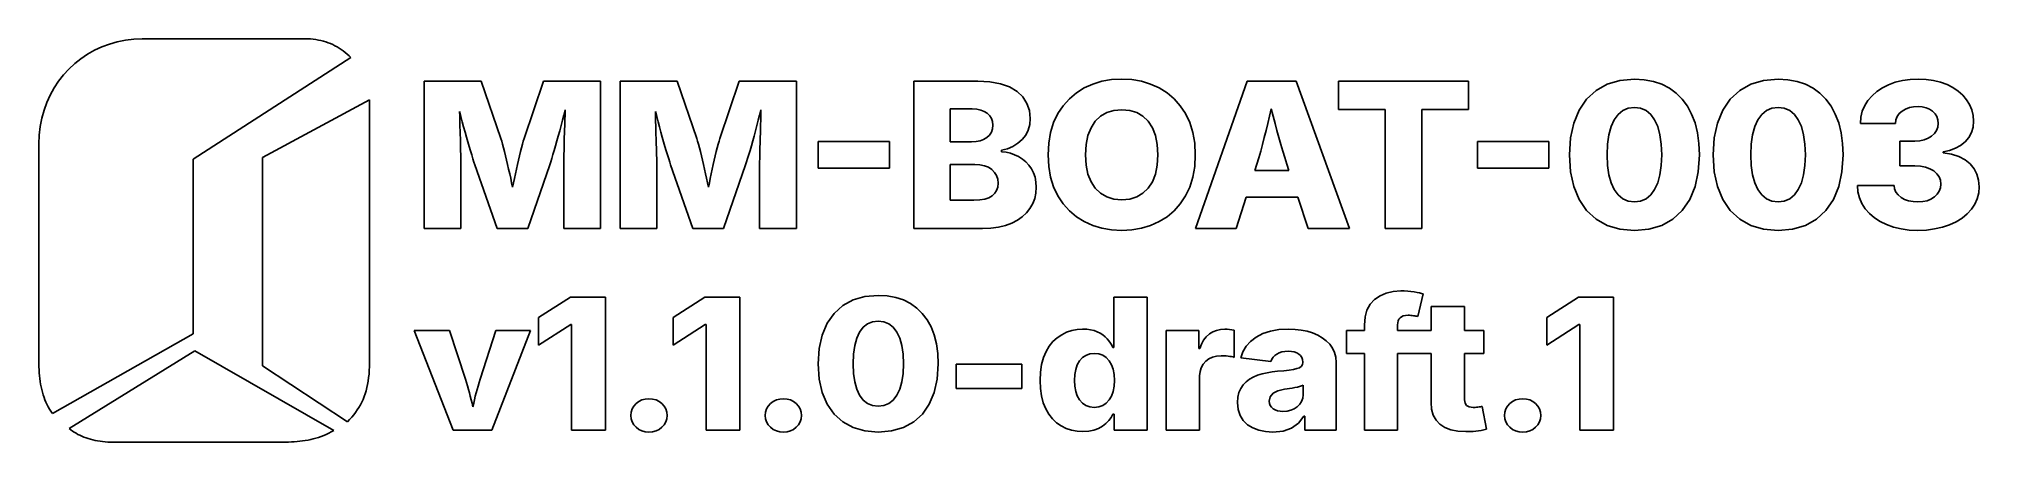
# Model space of a CAD drawing. Header units: metres. Extents: x 0.8 to 39.3, y 0.8 to 8.8.
import ezdxf

# ---------------------------------------------------------------- set-up
doc = ezdxf.new("R2010")
doc.units = ezdxf.units.M

msp = doc.modelspace()

# ---------------------------------------------------------------- linework, layer by layer
for p, q in [((1.7657, 8.49385), (1.63495, 8.40524)), ((1.90352, 8.57219), (1.7657, 8.49385)), ((2.0479, 8.6398), (1.90352, 8.57219)), ((2.19832, 8.6962), (2.0479, 8.6398)), ((2.35428, 8.74089), (2.19832, 8.6962)), ((2.51529, 8.77341), (2.35428, 8.74089)), ((2.68083, 8.79326), (2.51529, 8.77341)), ((2.85042, 8.79999), (2.68083, 8.79326)), ((6.0773, 8.79999), (2.85042, 8.79999)), ((6.13226, 8.79898), (6.0773, 8.79999)), ((6.1862, 8.79599), (6.13226, 8.79898)), ((6.23915, 8.79103), (6.1862, 8.79599)), ((6.29109, 8.78413), (6.23915, 8.79103)), ((6.34201, 8.77531), (6.29109, 8.78413)), ((6.39192, 8.7646), (6.34201, 8.77531)), ((6.44083, 8.75201), (6.39192, 8.7646)), ((6.48874, 8.73761), (6.44083, 8.75201)), ((6.53563, 8.72137), (6.48874, 8.73761)), ((6.58151, 8.70335), (6.53563, 8.72137)), ((6.62637, 8.68356), (6.58151, 8.70335)), ((6.67024, 8.66205), (6.62637, 8.68356)), ((6.7131, 8.63881), (6.67024, 8.66205)), ((6.75494, 8.61388), (6.7131, 8.63881)), ((6.79579, 8.58728), (6.75494, 8.61388)), ((6.83562, 8.55905), (6.79579, 8.58728)), ((6.87445, 8.52921), (6.83562, 8.55905)), ((6.91226, 8.49777), (6.87445, 8.52921)), ((6.94907, 8.46478), (6.91226, 8.49777)), ((6.98486, 8.43025), (6.94907, 8.46478)), ((1.29007, 8.08264), (1.1926, 7.95778)), ((1.39664, 8.19916), (1.29007, 8.08264)), ((1.51175, 8.30684), (1.39664, 8.19916)), ((1.63495, 8.40524), (1.51175, 8.30684)), ((3.85881, 6.41344), (6.98486, 8.43025)), ((1.10469, 7.82504), (1.02689, 7.68494)), ((1.1926, 7.95778), (1.10469, 7.82504)), ((9.57031, 7.9613), (8.43867, 7.9613)), ((8.43867, 7.9613), (8.43867, 5.03975)), ((9.96124, 6.82405), (9.57031, 7.9613)), ((10.8028, 7.9613), (10.418, 6.82405)), ((11.9365, 7.9613), (10.8028, 7.9613)), ((11.9365, 5.03975), (11.9365, 7.9613)), ((13.4523, 7.9613), (12.3207, 7.9613)), ((12.3207, 7.9613), (12.3207, 5.03975)), ((13.8432, 6.82405), (13.4523, 7.9613)), ((14.6848, 7.9613), (14.3, 6.82405)), ((15.8185, 7.9613), (14.6848, 7.9613)), ((15.8185, 5.03975), (15.8185, 7.9613)), ((19.4132, 7.9613), (18.1416, 7.9613)), ((18.1416, 7.9613), (18.1416, 5.03975)), ((19.6546, 7.9485), (19.4132, 7.9613)), ((19.8645, 7.91008), (19.6546, 7.9485)), ((20.043, 7.84604), (19.8645, 7.91008)), ((20.1899, 7.75639), (20.043, 7.84604)), ((20.3047, 7.64604), (20.1899, 7.75639)), ((21.3668, 7.72871), (21.2274, 7.6113)), ((21.5234, 7.82602), (21.3668, 7.72871)), ((21.6937, 7.90237), (21.5234, 7.82602)), ((21.8745, 7.95691), (21.6937, 7.90237)), ((22.0656, 7.98962), (21.8745, 7.95691)), ((22.2672, 8.00053), (22.0656, 7.98962)), ((22.467, 7.98962), (22.2672, 8.00053)), ((22.6568, 7.95691), (22.467, 7.98962)), ((22.8368, 7.90237), (22.6568, 7.95691)), ((23.0069, 7.82602), (22.8368, 7.90237)), ((23.1634, 7.72871), (23.0069, 7.82602)), ((23.3029, 7.6113), (23.1634, 7.72871)), ((24.7508, 7.9613), (23.7282, 5.03975)), ((25.724, 7.9613), (24.7508, 7.9613)), ((26.7775, 5.03975), (25.724, 7.9613)), ((29.1424, 7.9613), (26.5622, 7.9613)), ((26.5622, 7.9613), (26.5622, 7.39661)), ((29.1424, 7.39661), (29.1424, 7.9613)), ((31.6676, 7.77773), (31.4807, 7.60443)), ((31.8878, 7.9015), (31.6676, 7.77773)), ((32.1414, 7.97578), (31.8878, 7.9015)), ((32.4282, 8.00053), (32.1414, 7.97578)), ((32.6236, 7.98938), (32.4282, 8.00053)), ((32.8042, 7.95592), (32.6236, 7.98938)), ((32.9702, 7.90016), (32.8042, 7.95592)), ((33.1216, 7.82208), (32.9702, 7.90016)), ((33.2572, 7.72301), (33.1216, 7.82208)), ((33.376, 7.6042), (33.2572, 7.72301)), ((34.5148, 7.77773), (34.3279, 7.60443)), ((34.7351, 7.9015), (34.5148, 7.77773)), ((34.9886, 7.97578), (34.7351, 7.9015)), ((35.2754, 8.00053), (34.9886, 7.97578)), ((35.4708, 7.98938), (35.2754, 8.00053)), ((35.6514, 7.95592), (35.4708, 7.98938)), ((35.8174, 7.90016), (35.6514, 7.95592)), ((35.9688, 7.82208), (35.8174, 7.90016)), ((36.1044, 7.72301), (35.9688, 7.82208)), ((36.2232, 7.6042), (36.1044, 7.72301)), ((37.2343, 7.75371), (37.1393, 7.67068)), ((37.343, 7.82608), (37.2343, 7.75371)), ((37.4653, 7.88779), (37.343, 7.82608)), ((37.5988, 7.93712), (37.4653, 7.88779)), ((37.7412, 7.97235), (37.5988, 7.93712)), ((37.8925, 7.99348), (37.7412, 7.97235)), ((38.0527, 8.00053), (37.8925, 7.99348)), ((38.2104, 7.99367), (38.0527, 8.00053)), ((38.3585, 7.97308), (38.2104, 7.99367)), ((38.4969, 7.93877), (38.3585, 7.97308)), ((38.6257, 7.89073), (38.4969, 7.93877)), ((38.7429, 7.83086), (38.6257, 7.89073)), ((38.8464, 7.76106), (38.7429, 7.83086)), ((38.9363, 7.68134), (38.8464, 7.76106)), ((0.903519, 7.38446), (0.858978, 7.22507)), ((0.959656, 7.53792), (0.903519, 7.38446)), ((1.02689, 7.68494), (0.959656, 7.53792)), ((7.35461, 7.5899), (5.23697, 6.44705)), ((7.35461, 2.37982), (7.35461, 7.5899)), ((9.14247, 7.26253), (9.14027, 7.35933)), ((9.14027, 7.35933), (9.16632, 7.25659)), ((11.2068, 7.28864), (11.2328, 7.39267)), ((11.2328, 7.39267), (11.2306, 7.29366)), ((13.0245, 7.26253), (13.0223, 7.35933)), ((13.0223, 7.35933), (13.0483, 7.25659)), ((15.0887, 7.28864), (15.1148, 7.39267)), ((15.1148, 7.39267), (15.1126, 7.29366)), ((18.8679, 6.7574), (18.8679, 7.40837)), ((18.8679, 7.40837), (19.302, 7.40837)), ((19.302, 7.40837), (19.3909, 7.40298)), ((19.3909, 7.40298), (19.4703, 7.38681)), ((19.4703, 7.38681), (19.5401, 7.35985)), ((19.5401, 7.35985), (19.6004, 7.3221)), ((19.6004, 7.3221), (19.649, 7.27516)), ((20.3866, 7.51988), (20.3047, 7.64604)), ((20.4358, 7.3779), (20.3866, 7.51988)), ((20.4522, 7.22012), (20.4358, 7.3779)), ((20.9998, 7.31619), (20.9151, 7.13937)), ((21.105, 7.4738), (20.9998, 7.31619)), ((21.2274, 7.6113), (21.105, 7.4738)), ((21.8451, 7.26363), (21.9678, 7.33531)), ((21.9678, 7.33531), (22.1085, 7.37833)), ((22.1085, 7.37833), (22.2672, 7.39267)), ((22.2672, 7.39267), (22.425, 7.37833)), ((22.425, 7.37833), (22.565, 7.33531)), ((22.565, 7.33531), (22.6873, 7.26363)), ((23.4253, 7.4738), (23.3029, 7.6113)), ((23.5305, 7.31619), (23.4253, 7.4738)), ((23.6151, 7.13937), (23.5305, 7.31619)), ((25.1953, 7.26364), (25.2302, 7.41034)), ((25.2302, 7.41034), (25.2674, 7.2645)), ((26.5622, 7.39661), (27.4902, 7.39661)), ((27.4902, 7.39661), (27.4902, 5.03975)), ((28.2144, 7.39661), (29.1424, 7.39661)), ((28.2144, 5.03975), (28.2144, 7.39661)), ((31.3317, 7.38678), (31.2253, 7.12993)), ((31.4807, 7.60443), (31.3317, 7.38678)), ((32.1065, 7.30046), (32.1988, 7.37675)), ((32.1988, 7.37675), (32.306, 7.42252)), ((32.306, 7.42252), (32.4282, 7.43777)), ((32.4282, 7.43777), (32.5513, 7.42252)), ((32.5513, 7.42252), (32.6592, 7.37675)), ((32.6592, 7.37675), (32.7519, 7.30046)), ((33.4779, 7.46565), (33.376, 7.6042)), ((33.5629, 7.30739), (33.4779, 7.46565)), ((34.1789, 7.38678), (34.0725, 7.12993)), ((34.3279, 7.60443), (34.1789, 7.38678)), ((34.9537, 7.30046), (35.046, 7.37675)), ((35.046, 7.37675), (35.1533, 7.42252)), ((35.1533, 7.42252), (35.2754, 7.43777)), ((35.2754, 7.43777), (35.3985, 7.42252)), ((35.3985, 7.42252), (35.5064, 7.37675)), ((35.5064, 7.37675), (35.5991, 7.30046)), ((36.3251, 7.46565), (36.2232, 7.6042)), ((36.4102, 7.30739), (36.3251, 7.46565)), ((36.9455, 7.36377), (36.9169, 7.24576)), ((36.9925, 7.47418), (36.9455, 7.36377)), ((37.0579, 7.577), (36.9925, 7.47418)), ((37.1393, 7.67068), (37.0579, 7.577)), ((37.6378, 7.25787), (37.6784, 7.31534)), ((37.6784, 7.31534), (37.7348, 7.3652)), ((37.7348, 7.3652), (37.8027, 7.40553)), ((37.8027, 7.40553), (37.878, 7.43434)), ((37.878, 7.43434), (37.9607, 7.45161)), ((37.9607, 7.45161), (38.0506, 7.45738)), ((38.0506, 7.45738), (38.135, 7.45155)), ((38.135, 7.45155), (38.2111, 7.4341)), ((38.2111, 7.4341), (38.279, 7.405)), ((38.279, 7.405), (38.3387, 7.36424)), ((38.3387, 7.36424), (38.3873, 7.31419)), ((38.3873, 7.31419), (38.422, 7.25716)), ((39.0125, 7.59167), (38.9363, 7.68134)), ((39.0733, 7.49408), (39.0125, 7.59167)), ((39.1167, 7.39047), (39.0733, 7.49408)), ((39.1427, 7.28085), (39.1167, 7.39047)), ((0.826553, 7.0602), (0.806717, 6.89034)), ((0.858978, 7.22507), (0.826553, 7.0602)), ((9.14491, 7.16425), (9.14247, 7.26253)), ((9.14761, 7.06448), (9.14491, 7.16425)), ((9.15056, 6.96326), (9.14761, 7.06448)), ((9.15648, 6.76645), (9.15056, 6.96326)), ((9.16632, 7.25659), (9.19301, 7.15421)), ((9.19301, 7.15421), (9.22034, 7.05219)), ((9.22034, 7.05219), (9.24831, 6.95053)), ((9.24831, 6.95053), (9.27629, 6.85109)), ((11.0968, 6.87215), (11.1248, 6.97502)), ((11.1248, 6.97502), (11.1528, 7.07982)), ((11.1528, 7.07982), (11.1801, 7.18434)), ((11.1801, 7.18434), (11.2068, 7.28864)), ((11.2225, 6.98483), (11.2166, 6.78067)), ((11.2255, 7.08974), (11.2225, 6.98483)), ((11.2282, 7.19269), (11.2255, 7.08974)), ((11.2306, 7.29366), (11.2282, 7.19269)), ((13.0269, 7.16425), (13.0245, 7.26253)), ((13.0296, 7.06448), (13.0269, 7.16425)), ((13.0325, 6.96326), (13.0296, 7.06448)), ((13.0385, 6.76645), (13.0325, 6.96326)), ((13.0483, 7.25659), (13.075, 7.15421)), ((13.075, 7.15421), (13.1023, 7.05219)), ((13.1023, 7.05219), (13.1303, 6.95053)), ((13.1303, 6.95053), (13.1583, 6.85109)), ((14.9788, 6.87215), (15.0068, 6.97502)), ((15.0068, 6.97502), (15.0347, 7.07982)), ((15.0347, 7.07982), (15.0621, 7.18434)), ((15.0621, 7.18434), (15.0887, 7.28864)), ((15.1045, 6.98483), (15.0986, 6.78067)), ((15.1075, 7.08974), (15.1045, 6.98483)), ((15.1102, 7.19269), (15.1075, 7.08974)), ((15.1126, 7.29366), (15.1102, 7.19269)), ((19.6817, 6.94807), (19.6444, 6.89131)), ((19.649, 7.27516), (19.6837, 7.22063)), ((19.7041, 7.01389), (19.6817, 6.94807)), ((19.6837, 7.22063), (19.7046, 7.15849)), ((19.7115, 7.08878), (19.7041, 7.01389)), ((19.7046, 7.15849), (19.7115, 7.08878)), ((20.3625, 6.89163), (20.4124, 6.99048)), ((20.4124, 6.99048), (20.4423, 7.09998)), ((20.4423, 7.09998), (20.4522, 7.22012)), ((20.8547, 6.94415), (20.8184, 6.73056)), ((20.9151, 7.13937), (20.8547, 6.94415)), ((21.597, 6.88239), (21.6568, 7.03569)), ((21.6568, 7.03569), (21.7405, 7.16325)), ((21.7405, 7.16325), (21.8451, 7.26363)), ((22.6873, 7.26363), (22.7919, 7.16325)), ((22.7919, 7.16325), (22.8756, 7.03569)), ((22.8756, 7.03569), (22.9354, 6.88239)), ((23.6756, 6.94415), (23.6151, 7.13937)), ((23.7118, 6.73056), (23.6756, 6.94415)), ((25.0913, 6.83975), (25.1259, 6.97835)), ((25.1259, 6.97835), (25.1605, 7.11964)), ((25.1605, 7.11964), (25.1953, 7.26364)), ((25.2674, 7.2645), (25.3048, 7.12111)), ((25.3048, 7.12111), (25.3425, 6.98018)), ((25.3425, 6.98018), (25.3804, 6.84169)), ((31.2253, 7.12993), (31.1615, 6.83386)), ((31.9241, 6.89784), (31.9678, 7.05869)), ((31.9678, 7.05869), (32.029, 7.19366)), ((32.029, 7.19366), (32.1065, 7.30046)), ((32.7519, 7.30046), (32.8294, 7.19366)), ((32.8294, 7.19366), (32.8906, 7.05869)), ((32.8906, 7.05869), (32.9344, 6.89784)), ((33.63, 7.13074), (33.5629, 7.30739)), ((33.6779, 6.93706), (33.63, 7.13074)), ((33.7067, 6.72633), (33.6779, 6.93706)), ((34.0725, 7.12993), (34.0087, 6.83386)), ((34.7713, 6.89784), (34.815, 7.05869)), ((34.815, 7.05869), (34.8763, 7.19366)), ((34.8763, 7.19366), (34.9537, 7.30046)), ((35.5991, 7.30046), (35.6766, 7.19366)), ((35.6766, 7.19366), (35.7379, 7.05869)), ((35.7379, 7.05869), (35.7816, 6.89784)), ((36.4772, 7.13074), (36.4102, 7.30739)), ((36.5251, 6.93706), (36.4772, 7.13074)), ((36.5539, 6.72633), (36.5251, 6.93706)), ((36.9169, 7.24576), (36.9066, 7.12013)), ((36.9066, 7.12013), (37.6042, 7.12013)), ((37.6042, 7.12013), (37.6131, 7.19279)), ((37.6131, 7.19279), (37.6378, 7.25787)), ((38.4174, 6.98166), (38.3769, 6.92227)), ((38.4417, 7.04826), (38.4174, 6.98166)), ((38.422, 7.25716), (38.4428, 7.19312)), ((38.4498, 7.1221), (38.4417, 7.04826)), ((38.4428, 7.19312), (38.4498, 7.1221)), ((39.0571, 6.845), (39.1095, 6.94121)), ((39.1095, 6.94121), (39.1409, 7.04796)), ((39.1409, 7.04796), (39.1514, 7.16524)), ((39.1514, 7.16524), (39.1427, 7.28085)), ((0.806717, 6.89034), (0.799988, 6.71596)), ((0.799988, 6.71596), (0.799988, 2.41344)), ((9.16188, 6.58383), (9.15648, 6.76645)), ((9.16414, 6.5002), (9.16188, 6.58383)), ((9.27629, 6.85109), (9.3036, 6.75568)), ((9.3036, 6.75568), (9.33029, 6.66431)), ((9.33029, 6.66431), (9.35632, 6.57698)), ((9.35632, 6.57698), (9.38101, 6.49561)), ((9.97725, 6.77025), (9.96124, 6.82405)), ((9.99443, 6.70886), (9.97725, 6.77025)), ((10.0128, 6.63988), (9.99443, 6.70886)), ((10.0322, 6.56328), (10.0128, 6.63988)), ((10.0524, 6.48129), (10.0322, 6.56328)), ((10.347, 6.5623), (10.327, 6.47993)), ((10.3665, 6.63931), (10.347, 6.5623)), ((10.3848, 6.70862), (10.3665, 6.63931)), ((10.402, 6.77019), (10.3848, 6.70862)), ((10.418, 6.82405), (10.402, 6.77019)), ((10.9919, 6.50316), (11.0168, 6.58777)), ((11.0168, 6.58777), (11.0428, 6.67853)), ((11.0428, 6.67853), (11.0695, 6.77332)), ((11.0695, 6.77332), (11.0968, 6.87215)), ((11.2112, 6.59171), (11.2089, 6.50537)), ((11.2166, 6.78067), (11.2112, 6.59171)), ((13.0439, 6.58383), (13.0385, 6.76645)), ((13.0461, 6.5002), (13.0439, 6.58383)), ((13.1583, 6.85109), (13.1856, 6.75568)), ((13.1856, 6.75568), (13.2123, 6.66431)), ((13.2123, 6.66431), (13.2383, 6.57698)), ((13.2383, 6.57698), (13.263, 6.49561)), ((13.8592, 6.77025), (13.8432, 6.82405)), ((13.8764, 6.70886), (13.8592, 6.77025)), ((13.8947, 6.63988), (13.8764, 6.70886)), ((13.9142, 6.56328), (13.8947, 6.63988)), ((13.9343, 6.48129), (13.9142, 6.56328)), ((14.229, 6.5623), (14.209, 6.47993)), ((14.2485, 6.63931), (14.229, 6.5623)), ((14.2668, 6.70862), (14.2485, 6.63931)), ((14.284, 6.77019), (14.2668, 6.70862)), ((14.3, 6.82405), (14.284, 6.77019)), ((14.8739, 6.50316), (14.8987, 6.58777)), ((14.8987, 6.58777), (14.9248, 6.67853)), ((14.9248, 6.67853), (14.9515, 6.77332)), ((14.9515, 6.77332), (14.9788, 6.87215)), ((15.0932, 6.59171), (15.0909, 6.50537)), ((15.0986, 6.78067), (15.0932, 6.59171)), ((17.6635, 6.76328), (16.25, 6.76328)), ((16.25, 6.76328), (16.25, 6.23581)), ((17.6635, 6.23581), (17.6635, 6.76328)), ((19.2897, 6.7574), (18.8679, 6.7574)), ((19.3773, 6.76279), (19.2897, 6.7574)), ((19.4569, 6.77896), (19.3773, 6.76279)), ((19.5285, 6.80592), (19.4569, 6.77896)), ((19.5922, 6.84364), (19.5285, 6.80592)), ((19.6444, 6.89131), (19.5922, 6.84364)), ((19.8823, 6.58875), (20.0021, 6.62056)), ((19.8823, 6.55737), (19.8823, 6.58875)), ((19.9723, 6.54857), (19.8823, 6.55737)), ((20.059, 6.52994), (19.9723, 6.54857)), ((20.0021, 6.62056), (20.1104, 6.66695)), ((20.1104, 6.66695), (20.2073, 6.72791)), ((20.2073, 6.72791), (20.2928, 6.80345)), ((20.2928, 6.80345), (20.3625, 6.89163)), ((20.8184, 6.73056), (20.8063, 6.49857)), ((21.5491, 6.49857), (21.5611, 6.70335)), ((21.5611, 6.70335), (21.597, 6.88239)), ((22.9354, 6.88239), (22.9713, 6.70335)), ((22.9713, 6.70335), (22.9832, 6.49857)), ((23.7239, 6.49857), (23.7118, 6.73056)), ((24.9839, 6.44232), (25.0206, 6.57161)), ((25.0206, 6.57161), (25.0564, 6.70409)), ((25.0564, 6.70409), (25.0913, 6.83975)), ((25.3804, 6.84169), (25.4187, 6.7059)), ((25.4187, 6.7059), (25.4576, 6.57306)), ((25.4576, 6.57306), (25.4969, 6.44318)), ((30.732, 6.76328), (29.3185, 6.76328)), ((29.3185, 6.76328), (29.3185, 6.23581)), ((30.732, 6.23581), (30.732, 6.76328)), ((31.1615, 6.83386), (31.1402, 6.49857)), ((31.8891, 6.49857), (31.8979, 6.71114)), ((31.8979, 6.71114), (31.9241, 6.89784)), ((32.9344, 6.89784), (32.9606, 6.71114)), ((32.9606, 6.71114), (32.9693, 6.49857)), ((33.7162, 6.49857), (33.7067, 6.72633)), ((34.0087, 6.83386), (33.9874, 6.49857)), ((34.7363, 6.49857), (34.7451, 6.71114)), ((34.7451, 6.71114), (34.7713, 6.89784)), ((35.7816, 6.89784), (35.8078, 6.71114)), ((35.8078, 6.71114), (35.8166, 6.49857)), ((36.5635, 6.49857), (36.5539, 6.72633)), ((37.9868, 6.77307), (37.6885, 6.77307)), ((37.6885, 6.77307), (37.6885, 6.27895)), ((38.0841, 6.77914), (37.9868, 6.77307)), ((38.172, 6.79733), (38.0841, 6.77914)), ((38.2507, 6.82767), (38.172, 6.79733)), ((38.3201, 6.87013), (38.2507, 6.82767)), ((38.3769, 6.92227), (38.3201, 6.87013)), ((38.5506, 6.56131), (38.6772, 6.58765)), ((38.5506, 6.53975), (38.5506, 6.56131)), ((38.7158, 6.51045), (38.5506, 6.53975)), ((38.6772, 6.58765), (38.7916, 6.62944)), ((38.7916, 6.62944), (38.8938, 6.68666)), ((38.8938, 6.68666), (38.9837, 6.75934)), ((38.9837, 6.75934), (39.0571, 6.845)), ((3.85881, 2.95125), (3.85881, 6.41344)), ((5.23697, 6.44705), (5.23697, 2.31259)), ((9.16574, 6.42477), (9.16414, 6.5002)), ((9.16672, 6.35756), (9.16574, 6.42477)), ((9.16704, 6.29855), (9.16672, 6.35756)), ((9.16704, 5.03975), (9.16704, 6.29855)), ((9.38101, 6.49561), (9.40366, 6.42209)), ((9.40366, 6.42209), (9.42422, 6.3564)), ((9.42422, 6.3564), (9.44273, 6.29855)), ((9.44273, 6.29855), (9.88512, 5.03975)), ((10.0726, 6.39612), (10.0524, 6.48129)), ((10.093, 6.30775), (10.0726, 6.39612)), ((10.1135, 6.21622), (10.093, 6.30775)), ((10.1338, 6.12381), (10.1135, 6.21622)), ((10.2668, 6.21523), (10.2471, 6.12326)), ((10.2868, 6.30641), (10.2668, 6.21523)), ((10.3069, 6.39464), (10.2868, 6.30641)), ((10.327, 6.47993), (10.3069, 6.39464)), ((10.4921, 5.03975), (10.9283, 6.29855)), ((10.9283, 6.29855), (10.9477, 6.35855)), ((10.9477, 6.35855), (10.9689, 6.42674)), ((10.9689, 6.42674), (10.9919, 6.50316)), ((11.2064, 6.3588), (11.206, 6.29855)), ((11.206, 6.29855), (11.206, 5.03975)), ((11.2073, 6.42773), (11.2064, 6.3588)), ((11.2089, 6.50537), (11.2073, 6.42773)), ((13.0477, 6.42477), (13.0461, 6.5002)), ((13.0487, 6.35756), (13.0477, 6.42477)), ((13.049, 6.29855), (13.0487, 6.35756)), ((13.049, 5.03975), (13.049, 6.29855)), ((13.263, 6.49561), (13.2856, 6.42209)), ((13.2856, 6.42209), (13.3062, 6.3564)), ((13.3062, 6.3564), (13.3247, 6.29855)), ((13.3247, 6.29855), (13.7671, 5.03975)), ((13.9546, 6.39612), (13.9343, 6.48129)), ((13.975, 6.30775), (13.9546, 6.39612)), ((13.9955, 6.21622), (13.975, 6.30775)), ((14.0158, 6.12381), (13.9955, 6.21622)), ((14.1488, 6.21523), (14.129, 6.12326)), ((14.1688, 6.30641), (14.1488, 6.21523)), ((14.1889, 6.39464), (14.1688, 6.30641)), ((14.209, 6.47993), (14.1889, 6.39464)), ((14.3741, 5.03975), (14.8103, 6.29855)), ((14.8103, 6.29855), (14.8297, 6.35855)), ((14.8297, 6.35855), (14.8509, 6.42674)), ((14.8509, 6.42674), (14.8739, 6.50316)), ((15.0883, 6.3588), (15.088, 6.29855)), ((15.088, 6.29855), (15.088, 5.03975)), ((15.0893, 6.42773), (15.0883, 6.3588)), ((15.0909, 6.50537), (15.0893, 6.42773)), ((16.25, 6.23581), (17.6635, 6.23581)), ((18.8679, 5.59857), (18.8679, 6.30838)), ((18.8679, 6.30838), (19.3514, 6.30838)), ((19.3514, 6.30838), (19.4529, 6.30202)), ((19.4529, 6.30202), (19.5431, 6.28288)), ((19.5431, 6.28288), (19.6221, 6.25102)), ((19.6221, 6.25102), (19.6899, 6.20641)), ((19.6899, 6.20641), (19.7444, 6.15115)), ((20.1425, 6.50151), (20.059, 6.52994)), ((20.2228, 6.46327), (20.1425, 6.50151)), ((20.2977, 6.41585), (20.2228, 6.46327)), ((20.3648, 6.35983), (20.2977, 6.41585)), ((20.4242, 6.29524), (20.3648, 6.35983)), ((20.4759, 6.22208), (20.4242, 6.29524)), ((20.5178, 6.14108), (20.4759, 6.22208)), ((20.8063, 6.49857), (20.8184, 6.2683)), ((20.8184, 6.2683), (20.8547, 6.05591)), ((21.5611, 6.29471), (21.5491, 6.49857)), ((21.597, 6.11646), (21.5611, 6.29471)), ((22.9713, 6.29471), (22.9354, 6.11646)), ((22.9832, 6.49857), (22.9713, 6.29471)), ((23.6756, 6.05446), (23.7118, 6.26744)), ((23.7118, 6.26744), (23.7239, 6.49857)), ((24.9051, 6.19073), (24.9463, 6.31622)), ((25.5779, 6.19073), (24.9051, 6.19073)), ((24.9463, 6.31622), (24.9839, 6.44232)), ((25.4969, 6.44318), (25.5368, 6.31622)), ((25.5368, 6.31622), (25.5779, 6.19073)), ((29.3185, 6.23581), (30.732, 6.23581)), ((31.1402, 6.49857), (31.1615, 6.16339)), ((31.1615, 6.16339), (31.2253, 5.86769)), ((31.8978, 6.28705), (31.8891, 6.49857)), ((31.9239, 6.10152), (31.8978, 6.28705)), ((32.9606, 6.28705), (32.9344, 6.10152)), ((32.9693, 6.49857), (32.9606, 6.28705)), ((33.6316, 5.86891), (33.6951, 6.1642)), ((33.6951, 6.1642), (33.7162, 6.49857)), ((33.9874, 6.49857), (34.0087, 6.16339)), ((34.0087, 6.16339), (34.0725, 5.86769)), ((34.745, 6.28705), (34.7363, 6.49857)), ((34.7711, 6.10152), (34.745, 6.28705)), ((35.8078, 6.28705), (35.7816, 6.10152)), ((35.8166, 6.49857), (35.8078, 6.28705)), ((36.4788, 5.86891), (36.5423, 6.1642)), ((36.5423, 6.1642), (36.5635, 6.49857)), ((37.6885, 6.27895), (37.9868, 6.27895)), ((37.9868, 6.27895), (38.0982, 6.27271)), ((38.0982, 6.27271), (38.1978, 6.25395)), ((38.1978, 6.25395), (38.2854, 6.2227)), ((38.2854, 6.2227), (38.3613, 6.17894)), ((38.3613, 6.17894), (38.4225, 6.12527)), ((38.8595, 6.46376), (38.7158, 6.51045)), ((38.9817, 6.39966), (38.8595, 6.46376)), ((39.0825, 6.31816), (38.9817, 6.39966)), ((39.1613, 6.22232), (39.0825, 6.31816)), ((39.2175, 6.11522), (39.1613, 6.22232)), ((10.1536, 6.03288), (10.1338, 6.12381)), ((10.1729, 5.94342), (10.1536, 6.03288)), ((10.1917, 5.85544), (10.1729, 5.94342)), ((10.2095, 5.94336), (10.1917, 5.85544)), ((10.228, 6.03264), (10.2095, 5.94336)), ((10.2471, 6.12326), (10.228, 6.03264)), ((14.0356, 6.03288), (14.0158, 6.12381)), ((14.0549, 5.94342), (14.0356, 6.03288)), ((14.0737, 5.85544), (14.0549, 5.94342)), ((14.0915, 5.94336), (14.0737, 5.85544)), ((14.1099, 6.03264), (14.0915, 5.94336)), ((14.129, 6.12326), (14.1099, 6.03264)), ((19.7444, 6.15115), (19.7833, 6.0873)), ((19.7853, 5.79391), (19.749, 5.7366)), ((19.7833, 6.0873), (19.8066, 6.01488)), ((19.8071, 5.85966), (19.7853, 5.79391)), ((19.8066, 6.01488), (19.8144, 5.93388)), ((19.8144, 5.93388), (19.8071, 5.85966)), ((20.5477, 6.05298), (20.5178, 6.14108)), ((20.5656, 5.95776), (20.5477, 6.05298)), ((20.5638, 5.74097), (20.5716, 5.85544)), ((20.5716, 5.85544), (20.5656, 5.95776)), ((20.8547, 6.05591), (20.9151, 5.86142)), ((20.9151, 5.86142), (20.9998, 5.68481)), ((21.6568, 5.96382), (21.597, 6.11646)), ((21.7405, 5.83679), (21.6568, 5.96382)), ((21.8451, 5.73686), (21.7405, 5.83679)), ((22.7919, 5.83679), (22.6873, 5.73686)), ((22.8756, 5.96382), (22.7919, 5.83679)), ((22.9354, 6.11646), (22.8756, 5.96382)), ((23.5305, 5.68288), (23.6151, 5.8596)), ((23.6151, 5.8596), (23.6756, 6.05446)), ((31.2253, 5.86769), (31.3317, 5.61143)), ((31.9673, 5.94196), (31.9239, 6.10152)), ((32.028, 5.80836), (31.9673, 5.94196)), ((32.1051, 5.70285), (32.028, 5.80836)), ((32.8294, 5.80836), (32.7519, 5.70285)), ((32.8906, 5.94196), (32.8294, 5.80836)), ((32.9344, 6.10152), (32.8906, 5.94196)), ((33.5259, 5.61273), (33.6316, 5.86891)), ((34.0725, 5.86769), (34.1789, 5.61143)), ((34.8145, 5.94196), (34.7711, 6.10152)), ((34.8752, 5.80836), (34.8145, 5.94196)), ((34.9523, 5.70285), (34.8752, 5.80836)), ((35.6766, 5.80836), (35.5991, 5.70285)), ((35.7379, 5.94196), (35.6766, 5.80836)), ((35.7816, 6.10152), (35.7379, 5.94196)), ((36.3731, 5.61273), (36.4788, 5.86891)), ((37.5753, 5.89267), (36.847, 5.89267)), ((36.847, 5.89267), (36.8575, 5.76517)), ((37.5855, 5.82269), (37.5753, 5.89267)), ((37.6119, 5.75983), (37.5855, 5.82269)), ((38.4225, 6.12527), (38.4663, 6.06425)), ((38.4696, 5.77652), (38.4301, 5.71609)), ((38.4663, 6.06425), (38.4925, 5.99588)), ((38.4933, 5.84453), (38.4696, 5.77652)), ((38.4925, 5.99588), (38.5012, 5.92014)), ((38.5012, 5.92014), (38.4933, 5.84453)), ((39.2513, 5.99686), (39.2175, 6.11522)), ((39.2625, 5.8672), (39.2513, 5.99686)), ((39.2528, 5.74434), (39.2625, 5.8672)), ((19.337, 5.59857), (18.8679, 5.59857)), ((19.4514, 5.60414), (19.337, 5.59857)), ((19.5497, 5.62086), (19.4514, 5.60414)), ((19.632, 5.64874), (19.5497, 5.62086)), ((19.6981, 5.68777), (19.632, 5.64874)), ((19.749, 5.7366), (19.6981, 5.68777)), ((20.3778, 5.34857), (20.4471, 5.43582)), ((20.4471, 5.43582), (20.5016, 5.53117)), ((20.5016, 5.53117), (20.5405, 5.63289)), ((20.5405, 5.63289), (20.5638, 5.74097)), ((20.9998, 5.68481), (21.105, 5.52724)), ((21.105, 5.52724), (21.2274, 5.38974)), ((21.2274, 5.38974), (21.3668, 5.27234)), ((21.9678, 5.66548), (21.8451, 5.73686)), ((22.1085, 5.62265), (21.9678, 5.66548)), ((22.2672, 5.60837), (22.1085, 5.62265)), ((22.425, 5.62265), (22.2672, 5.60837)), ((22.565, 5.66548), (22.425, 5.62265)), ((22.6873, 5.73686), (22.565, 5.66548)), ((23.1634, 5.27092), (23.3029, 5.38803)), ((23.3029, 5.38803), (23.4253, 5.52534)), ((23.4253, 5.52534), (23.5305, 5.68288)), ((24.5348, 5.03975), (24.7343, 5.66132)), ((24.7343, 5.66132), (25.7549, 5.66132)), ((25.7549, 5.66132), (25.9627, 5.03975)), ((31.3317, 5.61143), (31.4807, 5.39465)), ((31.4807, 5.39465), (31.6676, 5.22223)), ((32.1975, 5.62749), (32.1051, 5.70285)), ((32.3052, 5.58228), (32.1975, 5.62749)), ((32.4282, 5.5672), (32.3052, 5.58228)), ((32.5513, 5.58228), (32.4282, 5.5672)), ((32.6592, 5.62749), (32.5513, 5.58228)), ((32.7519, 5.70285), (32.6592, 5.62749)), ((33.1915, 5.22278), (33.3778, 5.39563)), ((33.3778, 5.39563), (33.5259, 5.61273)), ((34.1789, 5.61143), (34.3279, 5.39465)), ((34.3279, 5.39465), (34.5148, 5.22223)), ((35.0447, 5.62749), (34.9523, 5.70285)), ((35.1524, 5.58228), (35.0447, 5.62749)), ((35.2754, 5.5672), (35.1524, 5.58228)), ((35.3985, 5.58228), (35.2754, 5.5672)), ((35.5064, 5.62749), (35.3985, 5.58228)), ((35.5991, 5.70285), (35.5064, 5.62749)), ((36.0387, 5.22278), (36.225, 5.39563)), ((36.225, 5.39563), (36.3731, 5.61273)), ((36.8575, 5.76517), (36.8871, 5.64537)), ((36.8871, 5.64537), (36.9357, 5.53331)), ((36.9357, 5.53331), (37.0033, 5.42894)), ((37.0033, 5.42894), (37.0876, 5.33391)), ((37.6544, 5.70407), (37.6119, 5.75983)), ((37.7132, 5.65541), (37.6544, 5.70407)), ((37.7843, 5.61597), (37.7132, 5.65541)), ((37.8639, 5.58778), (37.7843, 5.61597)), ((37.952, 5.57088), (37.8639, 5.58778)), ((38.0486, 5.56523), (37.952, 5.57088)), ((38.1438, 5.57137), (38.0486, 5.56523)), ((38.2299, 5.58975), (38.1438, 5.57137)), ((38.3069, 5.62039), (38.2299, 5.58975)), ((38.3747, 5.66328), (38.3069, 5.62039)), ((38.4301, 5.71609), (38.3747, 5.66328)), ((39.022, 5.32681), (39.1072, 5.41914)), ((39.1072, 5.41914), (39.1751, 5.52031)), ((39.1751, 5.52031), (39.2237, 5.62871)), ((39.2237, 5.62871), (39.2528, 5.74434)), ((8.43867, 5.03975), (9.16704, 5.03975)), ((9.88512, 5.03975), (10.4921, 5.03975)), ((11.206, 5.03975), (11.9365, 5.03975)), ((12.3207, 5.03975), (13.049, 5.03975)), ((13.7671, 5.03975), (14.3741, 5.03975)), ((15.088, 5.03975), (15.8185, 5.03975)), ((18.1416, 5.03975), (19.5078, 5.03975)), ((19.5078, 5.03975), (19.6712, 5.04637)), ((19.6712, 5.04637), (19.8219, 5.06622)), ((19.8219, 5.06622), (19.9598, 5.0993)), ((19.9598, 5.0993), (20.085, 5.14563)), ((20.085, 5.14563), (20.1967, 5.20346)), ((20.1967, 5.20346), (20.2943, 5.27112)), ((20.2943, 5.27112), (20.3778, 5.34857)), ((21.3668, 5.27234), (21.5234, 5.17503)), ((21.5234, 5.17503), (21.6937, 5.09869)), ((21.6937, 5.09869), (21.8745, 5.04416)), ((21.8745, 5.04416), (22.0656, 5.01144)), ((22.0656, 5.01144), (22.2672, 5.00053)), ((22.2672, 5.00053), (22.467, 5.01138)), ((22.467, 5.01138), (22.6568, 5.04391)), ((22.6568, 5.04391), (22.8368, 5.09813)), ((22.8368, 5.09813), (23.0069, 5.17404)), ((23.0069, 5.17404), (23.1634, 5.27092)), ((23.7282, 5.03975), (24.5348, 5.03975)), ((25.9627, 5.03975), (26.7775, 5.03975)), ((27.4902, 5.03975), (28.2144, 5.03975)), ((31.6676, 5.22223), (31.8878, 5.09906)), ((31.8878, 5.09906), (32.1414, 5.02518)), ((32.1414, 5.02518), (32.4282, 5.00053)), ((32.4282, 5.00053), (32.7167, 5.02524)), ((32.7167, 5.02524), (32.9712, 5.09932)), ((32.9712, 5.09932), (33.1915, 5.22278)), ((34.5148, 5.22223), (34.7351, 5.09906)), ((34.7351, 5.09906), (34.9886, 5.02518)), ((34.9886, 5.02518), (35.2754, 5.00053)), ((35.2754, 5.00053), (35.5639, 5.02524)), ((35.5639, 5.02524), (35.8184, 5.09932)), ((35.8184, 5.09932), (36.0387, 5.22278)), ((37.0876, 5.33391), (37.1862, 5.24979)), ((37.1862, 5.24979), (37.299, 5.17656)), ((37.299, 5.17656), (37.4262, 5.11426)), ((37.4262, 5.11426), (37.5654, 5.0645)), ((37.5654, 5.0645), (37.7145, 5.02896)), ((37.7145, 5.02896), (37.8735, 5.00764)), ((37.8735, 5.00764), (38.0424, 5.00053)), ((38.0424, 5.00053), (38.2163, 5.00752)), ((38.2163, 5.00752), (38.3798, 5.02847)), ((38.3798, 5.02847), (38.5331, 5.0634)), ((38.5331, 5.0634), (38.6761, 5.11229)), ((38.6761, 5.11229), (38.8065, 5.17339)), ((38.8065, 5.17339), (38.9218, 5.24489)), ((38.9218, 5.24489), (39.022, 5.32681)), ((11.3375, 3.67638), (10.7075, 3.27258)), ((12.0301, 3.67638), (11.3375, 3.67638)), ((12.0301, 1.03754), (12.0301, 3.67638)), ((14.0021, 3.67638), (13.3721, 3.27258)), ((14.6947, 3.67638), (14.0021, 3.67638)), ((14.6947, 1.03754), (14.6947, 3.67638)), ((16.7378, 3.51056), (16.5654, 3.35403)), ((16.9409, 3.62238), (16.7378, 3.51056)), ((17.1747, 3.68945), (16.9409, 3.62238)), ((17.4392, 3.71181), (17.1747, 3.68945)), ((17.6193, 3.70174), (17.4392, 3.71181)), ((17.7859, 3.67152), (17.6193, 3.70174)), ((17.9391, 3.62115), (17.7859, 3.67152)), ((18.0786, 3.55063), (17.9391, 3.62115)), ((18.2037, 3.46114), (18.0786, 3.55063)), ((22.7677, 3.67638), (22.1074, 3.67638)), ((22.1074, 3.67638), (22.1074, 2.67751)), ((22.7677, 1.03754), (22.7677, 3.67638)), ((27.19, 3.53723), (27.1271, 3.4209)), ((27.278, 3.63208), (27.19, 3.53723)), ((27.3859, 3.70569), (27.278, 3.63208)), ((27.5085, 3.75829), (27.3859, 3.70569)), ((27.6459, 3.78983), (27.5085, 3.75829)), ((27.7979, 3.80034), (27.6459, 3.78983)), ((27.867, 3.79907), (27.7979, 3.80034)), ((27.9341, 3.79526), (27.867, 3.79907)), ((27.9989, 3.78888), (27.9341, 3.79526)), ((28.0617, 3.77997), (27.9989, 3.78888)), ((28.1193, 3.77008), (28.0617, 3.77997)), ((28.1689, 3.76073), (28.1193, 3.77008)), ((28.1376, 3.29207), (28.2438, 3.74367)), ((28.2104, 3.75192), (28.1689, 3.76073)), ((28.2438, 3.74367), (28.2104, 3.75192)), ((29.0604, 3.48866), (28.3981, 3.48866)), ((28.3981, 3.48866), (28.3981, 3.01755)), ((29.0604, 3.01755), (29.0604, 3.48866)), ((31.3206, 3.67638), (30.6906, 3.27258)), ((32.0132, 3.67638), (31.3206, 3.67638)), ((32.0132, 1.03754), (32.0132, 3.67638)), ((10.7075, 3.27258), (10.7075, 2.72357)), ((10.7075, 2.72357), (11.3432, 3.13266)), ((11.3432, 3.13266), (11.3621, 3.13266)), ((11.3621, 3.13266), (11.3621, 1.03754)), ((13.3721, 3.27258), (13.3721, 2.72357)), ((13.3721, 2.72357), (14.0078, 3.13266)), ((14.0078, 3.13266), (14.0268, 3.13266)), ((14.0268, 3.13266), (14.0268, 1.03754)), ((16.428, 3.15746), (16.3299, 2.92545)), ((16.5654, 3.35403), (16.428, 3.15746)), ((17.0711, 2.98302), (17.1425, 3.07948)), ((17.1425, 3.07948), (17.2276, 3.14839)), ((17.2276, 3.14839), (17.3265, 3.18973)), ((17.3265, 3.18973), (17.4392, 3.20351)), ((17.4392, 3.20351), (17.5527, 3.18973)), ((17.5527, 3.18973), (17.6522, 3.14839)), ((17.6522, 3.14839), (17.7377, 3.07948)), ((17.7377, 3.07948), (17.8092, 2.98302)), ((18.3132, 3.35382), (18.2037, 3.46114)), ((18.4072, 3.22868), (18.3132, 3.35382)), ((18.4857, 3.08572), (18.4072, 3.22868)), ((18.5475, 2.92618), (18.4857, 3.08572)), ((27.0894, 3.2831), (27.0768, 3.12381)), ((27.0768, 3.12381), (27.0768, 3.01755)), ((27.1271, 3.4209), (27.0894, 3.2831)), ((27.7353, 3.12914), (27.7382, 3.17026)), ((27.7353, 3.01755), (27.7353, 3.12914)), ((27.7382, 3.17026), (27.7469, 3.20683)), ((27.7469, 3.20683), (27.7614, 3.23888)), ((27.7614, 3.23888), (27.7817, 3.26637)), ((27.7817, 3.26637), (27.8094, 3.28845)), ((27.8094, 3.28845), (27.846, 3.30423)), ((27.846, 3.30423), (27.8915, 3.31369)), ((27.8915, 3.31369), (27.9459, 3.31685)), ((27.9459, 3.31685), (27.9715, 3.31636)), ((27.9715, 3.31636), (27.9971, 3.31487)), ((27.9971, 3.31487), (28.0228, 3.31236)), ((28.0228, 3.31236), (28.0484, 3.30888)), ((28.0484, 3.30888), (28.0732, 3.30484)), ((28.0732, 3.30484), (28.0963, 3.30069)), ((28.0963, 3.30069), (28.1178, 3.29643)), ((28.1178, 3.29643), (28.1376, 3.29207)), ((30.6906, 3.27258), (30.6906, 2.72357)), ((30.6906, 2.72357), (31.3263, 3.13266)), ((31.3263, 3.13266), (31.3453, 3.13266)), ((31.3453, 3.13266), (31.3453, 1.03754)), ((1.06889, 1.37141), (3.85881, 2.95125)), ((8.94003, 3.01755), (8.24173, 3.01755)), ((8.24173, 3.01755), (9.01024, 1.03754)), ((9.2569, 2.04878), (8.94003, 3.01755)), ((9.85841, 3.01755), (9.54723, 2.04878)), ((9.77682, 1.03754), (10.5491, 3.01755)), ((10.5491, 3.01755), (9.85841, 3.01755)), ((16.3299, 2.92545), (16.271, 2.65804)), ((16.9501, 2.54718), (16.9743, 2.71582)), ((16.9743, 2.71582), (17.0146, 2.8611)), ((17.0146, 2.8611), (17.0711, 2.98302)), ((17.8092, 2.98302), (17.8656, 2.8611)), ((17.8656, 2.8611), (17.906, 2.71582)), ((17.906, 2.71582), (17.9302, 2.54718)), ((18.5917, 2.75124), (18.5475, 2.92618)), ((18.6182, 2.56091), (18.5917, 2.75124)), ((20.8288, 2.70306), (20.7649, 2.59779)), ((20.902, 2.79395), (20.8288, 2.70306)), ((20.9844, 2.87044), (20.902, 2.79395)), ((21.0761, 2.93254), (20.9844, 2.87044)), ((21.1742, 2.98058), (21.0761, 2.93254)), ((21.276, 3.01489), (21.1742, 2.98058)), ((21.3815, 3.03549), (21.276, 3.01489)), ((21.4907, 3.04236), (21.3815, 3.03549)), ((21.5721, 3.03897), (21.4907, 3.04236)), ((21.6472, 3.02885), (21.5721, 3.03897)), ((21.7163, 3.01196), (21.6472, 3.02885)), ((21.7791, 2.98833), (21.7163, 3.01196)), ((21.8362, 2.95944), (21.7791, 2.98833)), ((21.888, 2.92679), (21.8362, 2.95944)), ((21.9344, 2.89037), (21.888, 2.92679)), ((21.9755, 2.85017), (21.9344, 2.89037)), ((22.0116, 2.80783), (21.9755, 2.85017)), ((22.0431, 2.76495), (22.0116, 2.80783)), ((22.07, 2.7215), (22.0431, 2.76495)), ((22.0922, 2.67751), (22.07, 2.7215)), ((23.7912, 3.01755), (23.148, 3.01755)), ((23.148, 3.01755), (23.148, 1.03754)), ((23.7912, 2.65627), (23.7912, 3.01755)), ((23.8472, 2.74748), (23.814, 2.65627)), ((23.8897, 2.82629), (23.8472, 2.74748)), ((23.9415, 2.8927), (23.8897, 2.82629)), ((24.0028, 2.94672), (23.9415, 2.8927)), ((24.0714, 2.98856), (24.0028, 2.94672)), ((24.1454, 3.01845), (24.0714, 2.98856)), ((24.2246, 3.03638), (24.1454, 3.01845)), ((24.3093, 3.04236), (24.2246, 3.03638)), ((24.3573, 3.04103), (24.3093, 3.04236)), ((24.4046, 3.03703), (24.3573, 3.04103)), ((24.4512, 3.0304), (24.4046, 3.03703)), ((24.4971, 3.0211), (24.4512, 3.0304)), ((24.4971, 2.48271), (24.4971, 3.0211)), ((24.7318, 2.70164), (24.6665, 2.59279)), ((24.8197, 2.79866), (24.7318, 2.70164)), ((24.9303, 2.88383), (24.8197, 2.79866)), ((25.0619, 2.95319), (24.9303, 2.88383)), ((25.2128, 3.00273), (25.0619, 2.95319)), ((25.383, 3.03244), (25.2128, 3.00273)), ((25.5726, 3.04236), (25.383, 3.03244)), ((25.7013, 3.0376), (25.5726, 3.04236)), ((25.8238, 3.02332), (25.7013, 3.0376)), ((25.9399, 2.9995), (25.8238, 3.02332)), ((26.0498, 2.96617), (25.9399, 2.9995)), ((26.1511, 2.92361), (26.0498, 2.96617)), ((26.2415, 2.87209), (26.1511, 2.92361)), ((26.3209, 2.8116), (26.2415, 2.87209)), ((26.3895, 2.74214), (26.3209, 2.8116)), ((26.4447, 2.66417), (26.3895, 2.74214)), ((27.0768, 3.01755), (26.7201, 3.01755)), ((26.7201, 3.01755), (26.7201, 2.55885)), ((28.3981, 3.01755), (27.7353, 3.01755)), ((29.4418, 3.01755), (29.0604, 3.01755)), ((29.4418, 2.55885), (29.4418, 3.01755)), ((0.799988, 2.41344), (0.800507, 2.3532)), ((0.800507, 2.3532), (0.802078, 2.2935)), ((3.89243, 2.61511), (1.40503, 1.06889)), ((6.64873, 1.03529), (3.89243, 2.61511)), ((5.23697, 2.31259), (6.91763, 1.20335)), ((7.35361, 2.30064), (7.35461, 2.37982)), ((16.271, 2.65804), (16.2514, 2.35519)), ((16.2514, 2.35519), (16.271, 2.05244)), ((16.942, 2.35519), (16.9501, 2.54718)), ((16.95, 2.16414), (16.942, 2.35519)), ((17.9302, 2.54718), (17.9382, 2.35519)), ((17.9382, 2.35519), (17.9302, 2.16414)), ((18.6075, 2.05318), (18.627, 2.35519)), ((18.627, 2.35519), (18.6182, 2.56091)), ((20.2889, 2.34456), (18.9853, 2.34456)), ((18.9853, 2.34456), (18.9853, 1.86815)), ((20.2889, 1.86815), (20.2889, 2.34456)), ((20.676, 2.34235), (20.6537, 2.1917)), ((20.713, 2.47771), (20.676, 2.34235)), ((20.7649, 2.59779), (20.713, 2.47771)), ((21.3529, 2.24295), (21.3846, 2.33377)), ((21.3846, 2.33377), (21.429, 2.41275)), ((21.429, 2.41275), (21.4854, 2.47667)), ((21.4854, 2.47667), (21.5531, 2.52232)), ((21.5531, 2.52232), (21.632, 2.54973)), ((21.632, 2.54973), (21.7222, 2.55885)), ((21.7222, 2.55885), (21.8118, 2.5499)), ((21.8118, 2.5499), (21.8909, 2.52299)), ((21.8909, 2.52299), (21.9593, 2.47815)), ((21.9593, 2.47815), (22.0173, 2.41539)), ((22.0173, 2.41539), (22.0633, 2.33723)), ((22.0633, 2.33723), (22.0962, 2.24626)), ((22.1074, 2.67751), (22.0922, 2.67751)), ((23.814, 2.65627), (23.7912, 2.65627)), ((23.8403, 2.27814), (23.878, 2.34566)), ((23.878, 2.34566), (23.9307, 2.40475)), ((23.9307, 2.40475), (23.9949, 2.4528)), ((23.9949, 2.4528), (24.0671, 2.48712)), ((24.0671, 2.48712), (24.1472, 2.50771)), ((24.1472, 2.50771), (24.2353, 2.51457)), ((24.2353, 2.51457), (24.2666, 2.51407)), ((24.2666, 2.51407), (24.3, 2.51257)), ((24.3, 2.51257), (24.3354, 2.51009)), ((24.3354, 2.51009), (24.3728, 2.50661)), ((24.3728, 2.50661), (24.4094, 2.50212)), ((24.4094, 2.50212), (24.4423, 2.49664)), ((24.4423, 2.49664), (24.4716, 2.49017)), ((24.4716, 2.49017), (24.4971, 2.48271)), ((24.6665, 2.59279), (24.6238, 2.47208)), ((24.6238, 2.47208), (25.2234, 2.39946)), ((25.2234, 2.39946), (25.2406, 2.44395)), ((25.2406, 2.44395), (25.2657, 2.48357)), ((25.2657, 2.48357), (25.2985, 2.51833)), ((25.2985, 2.51833), (25.3392, 2.5482)), ((25.3392, 2.5482), (25.3869, 2.57224)), ((25.3869, 2.57224), (25.4407, 2.5894)), ((25.4407, 2.5894), (25.5007, 2.59969)), ((25.5007, 2.59969), (25.5669, 2.60313)), ((25.5669, 2.60313), (25.6306, 2.59964)), ((25.6306, 2.59964), (25.6871, 2.58919)), ((25.6871, 2.58919), (25.7364, 2.57175)), ((25.7364, 2.57175), (25.7784, 2.54735)), ((25.7784, 2.54735), (25.8121, 2.51651)), ((25.8121, 2.51651), (25.8361, 2.47983)), ((25.848, 2.33952), (25.8261, 2.30493)), ((25.8361, 2.47983), (25.8505, 2.43726)), ((25.8553, 2.38174), (25.848, 2.33952)), ((25.8505, 2.43726), (25.8553, 2.38882)), ((25.8553, 2.38882), (25.8553, 2.38174)), ((26.4841, 2.57811), (26.4447, 2.66417)), ((26.5078, 2.48396), (26.4841, 2.57811)), ((26.5157, 2.38174), (26.5078, 2.48396)), ((26.5157, 1.03754), (26.5157, 2.38174)), ((26.7201, 2.55885), (27.0768, 2.55885)), ((27.0768, 2.55885), (27.0768, 1.03754)), ((27.7353, 1.03754), (27.7353, 2.55885)), ((27.7353, 2.55885), (28.3981, 2.55885)), ((28.3981, 2.55885), (28.3981, 1.58832)), ((29.0604, 1.64322), (29.0604, 2.55885)), ((29.0604, 2.55885), (29.4418, 2.55885)), ((0.802078, 2.2935), (0.804764, 2.23442)), ((0.804764, 2.23442), (0.808594, 2.17599)), ((0.808594, 2.17599), (0.813644, 2.11827)), ((0.813644, 2.11827), (0.819962, 2.06131)), ((0.819962, 2.06131), (0.827576, 2.00514)), ((0.827576, 2.00514), (0.836563, 1.94984)), ((0.836563, 1.94984), (0.846954, 1.89545)), ((7.30376, 1.88203), (7.3174, 1.94571)), ((7.3174, 1.94571), (7.32887, 2.01166)), ((7.32887, 2.01166), (7.33821, 2.07999)), ((7.33821, 2.07999), (7.34543, 2.15085)), ((7.34543, 2.15085), (7.35054, 2.22437)), ((7.35054, 2.22437), (7.35361, 2.30064)), ((9.2782, 1.98215), (9.2569, 2.04878)), ((9.29842, 1.91507), (9.2782, 1.98215)), ((9.52599, 1.98143), (9.50595, 1.91396)), ((9.54723, 2.04878), (9.52599, 1.98143)), ((16.271, 2.05244), (16.3299, 1.78535)), ((16.9741, 1.99655), (16.95, 2.16414)), ((17.0141, 1.85243), (16.9741, 1.99655)), ((17.906, 1.99655), (17.8656, 1.85243)), ((17.9302, 2.16414), (17.906, 1.99655)), ((18.549, 1.78647), (18.6075, 2.05318)), ((20.6537, 2.1917), (20.6463, 2.02577)), ((20.6463, 2.02577), (20.6534, 1.86444)), ((21.3275, 2.02577), (21.3339, 2.14029)), ((21.3339, 1.91121), (21.3275, 2.02577)), ((21.3339, 2.14029), (21.3529, 2.24295)), ((22.0962, 2.24626), (22.116, 2.14244)), ((22.1226, 2.02577), (22.1159, 1.91049)), ((22.116, 2.14244), (22.1226, 2.02577)), ((23.8102, 2.11786), (23.8177, 2.20221)), ((23.8102, 1.03754), (23.8102, 2.11786)), ((23.8177, 2.20221), (23.8403, 2.27814)), ((24.6712, 1.93544), (24.6239, 1.86516)), ((24.7298, 1.99588), (24.6712, 1.93544)), ((24.7972, 2.04791), (24.7298, 1.99588)), ((24.8735, 2.09152), (24.7972, 2.04791)), ((24.9587, 2.12671), (24.8735, 2.09152)), ((25.0506, 2.15494), (24.9587, 2.12671)), ((25.1469, 2.17763), (25.0506, 2.15494)), ((25.2475, 2.19479), (25.1469, 2.17763)), ((25.3525, 2.20641), (25.2475, 2.19479)), ((25.4777, 2.21765), (25.3525, 2.20641)), ((25.5837, 2.2301), (25.4777, 2.21765)), ((25.6707, 2.24377), (25.5837, 2.2301)), ((25.7386, 2.25867), (25.6707, 2.24377)), ((25.7897, 2.27798), (25.7386, 2.25867)), ((25.8261, 2.30493), (25.7897, 2.27798)), ((25.8293, 1.91829), (25.861, 1.93192)), ((25.861, 1.93192), (25.861, 1.7424)), ((0.846954, 1.89545), (0.85881, 1.84201)), ((0.85881, 1.84201), (0.872192, 1.78958)), ((0.872192, 1.78958), (0.887115, 1.7382)), ((0.887115, 1.7382), (0.903671, 1.68796)), ((0.903671, 1.68796), (0.921875, 1.63885)), ((0.921875, 1.63885), (0.941803, 1.59096)), ((0.941803, 1.59096), (0.963486, 1.54433)), ((0.963486, 1.54433), (0.987, 1.49901)), ((7.14543, 1.48924), (7.17496, 1.54056)), ((7.17496, 1.54056), (7.20215, 1.59328)), ((7.20215, 1.59328), (7.22701, 1.64749)), ((7.22701, 1.64749), (7.24957, 1.70335)), ((7.24957, 1.70335), (7.26987, 1.76099)), ((7.26987, 1.76099), (7.28792, 1.8205)), ((7.28792, 1.8205), (7.30376, 1.88203)), ((9.31757, 1.84755), (9.29842, 1.91507)), ((9.33563, 1.77959), (9.31757, 1.84755)), ((9.35313, 1.71095), (9.33563, 1.77959)), ((9.37051, 1.64145), (9.35313, 1.71095)), ((9.38777, 1.57104), (9.37051, 1.64145)), ((9.40492, 1.49977), (9.38777, 1.57104)), ((9.42033, 1.571), (9.40492, 1.49977)), ((9.43622, 1.64122), (9.42033, 1.571)), ((9.45258, 1.71046), (9.43622, 1.64122)), ((9.46941, 1.7787), (9.45258, 1.71046)), ((9.48709, 1.84639), (9.46941, 1.7787)), ((9.50595, 1.91396), (9.48709, 1.84639)), ((12.6397, 1.56618), (12.5945, 1.51587)), ((12.6945, 1.60764), (12.6397, 1.56618)), ((12.7552, 1.63725), (12.6945, 1.60764)), ((12.8221, 1.65503), (12.7552, 1.63725)), ((12.8949, 1.66095), (12.8221, 1.65503)), ((12.9678, 1.65503), (12.8949, 1.66095)), ((13.0346, 1.63725), (12.9678, 1.65503)), ((13.0954, 1.60764), (13.0346, 1.63725)), ((13.1501, 1.56618), (13.0954, 1.60764)), ((13.1954, 1.51587), (13.1501, 1.56618)), ((15.3044, 1.56618), (15.2591, 1.51587)), ((15.3591, 1.60764), (15.3044, 1.56618)), ((15.4199, 1.63725), (15.3591, 1.60764)), ((15.4867, 1.65503), (15.4199, 1.63725)), ((15.5596, 1.66095), (15.4867, 1.65503)), ((15.6325, 1.65503), (15.5596, 1.66095)), ((15.6993, 1.63725), (15.6325, 1.65503)), ((15.7601, 1.60764), (15.6993, 1.63725)), ((15.8148, 1.56618), (15.7601, 1.60764)), ((15.86, 1.51587), (15.8148, 1.56618)), ((16.3299, 1.78535), (16.428, 1.55389)), ((16.428, 1.55389), (16.5654, 1.35809)), ((17.0701, 1.73177), (17.0141, 1.85243)), ((17.1412, 1.63647), (17.0701, 1.73177)), ((17.2264, 1.56841), (17.1412, 1.63647)), ((17.3258, 1.52756), (17.2264, 1.56841)), ((17.6522, 1.56841), (17.5527, 1.52756)), ((17.7377, 1.63647), (17.6522, 1.56841)), ((17.8092, 1.73177), (17.7377, 1.63647)), ((17.8656, 1.85243), (17.8092, 1.73177)), ((18.3149, 1.35898), (18.4515, 1.55507)), ((18.4515, 1.55507), (18.549, 1.78647)), ((18.9853, 1.86815), (20.2889, 1.86815)), ((20.6534, 1.86444), (20.6748, 1.71695)), ((20.6748, 1.71695), (20.7104, 1.5833)), ((20.7104, 1.5833), (20.7602, 1.46347)), ((21.3529, 1.80838), (21.3339, 1.91121)), ((21.3846, 1.71729), (21.3529, 1.80838)), ((21.429, 1.63792), (21.3846, 1.71729)), ((21.4854, 1.57361), (21.429, 1.63792)), ((21.5531, 1.52766), (21.4854, 1.57361)), ((21.9581, 1.5731), (21.8897, 1.52744)), ((22.0163, 1.63702), (21.9581, 1.5731)), ((22.0628, 1.71611), (22.0163, 1.63702)), ((22.096, 1.80727), (22.0628, 1.71611)), ((22.1159, 1.91049), (22.096, 1.80727)), ((24.5699, 1.6907), (24.5631, 1.58655)), ((24.5631, 1.58655), (24.5754, 1.44885)), ((24.5901, 1.78358), (24.5699, 1.6907)), ((24.6239, 1.86516), (24.5901, 1.78358)), ((25.1893, 1.61488), (25.2084, 1.702)), ((25.1941, 1.56824), (25.1893, 1.61488)), ((25.2085, 1.52745), (25.1941, 1.56824)), ((25.2084, 1.702), (25.2657, 1.77029)), ((25.2657, 1.77029), (25.3611, 1.81978)), ((25.3611, 1.81978), (25.4948, 1.85043)), ((25.4948, 1.85043), (25.5422, 1.85785)), ((25.5422, 1.85785), (25.5916, 1.86592)), ((25.5916, 1.86592), (25.6428, 1.87466)), ((25.6428, 1.87466), (25.6959, 1.88408)), ((25.6959, 1.88408), (25.7468, 1.89438)), ((25.7959, 1.55278), (25.7453, 1.5033)), ((25.7468, 1.89438), (25.7913, 1.90578)), ((25.7913, 1.90578), (25.8293, 1.91829)), ((25.8321, 1.60912), (25.7959, 1.55278)), ((25.8538, 1.67233), (25.8321, 1.60912)), ((25.861, 1.7424), (25.8538, 1.67233)), ((28.3981, 1.58832), (28.409, 1.45511)), ((29.0709, 1.57581), (29.0604, 1.64322)), ((29.1026, 1.52765), (29.0709, 1.57581)), ((29.9582, 1.56618), (29.913, 1.51587)), ((30.013, 1.60764), (29.9582, 1.56618)), ((30.0737, 1.63725), (30.013, 1.60764)), ((30.1406, 1.65503), (30.0737, 1.63725)), ((30.2134, 1.66095), (30.1406, 1.65503)), ((30.2863, 1.65503), (30.2134, 1.66095)), ((30.3531, 1.63725), (30.2863, 1.65503)), ((30.4139, 1.60764), (30.3531, 1.63725)), ((30.4686, 1.56618), (30.4139, 1.60764)), ((30.5139, 1.51587), (30.4686, 1.56618)), ((0.987, 1.49901), (1.01236, 1.45505)), ((1.01236, 1.45505), (1.03964, 1.41251)), ((1.03964, 1.41251), (1.06889, 1.37141)), ((6.91763, 1.20335), (6.96176, 1.24901)), ((6.96176, 1.24901), (7.00339, 1.29529)), ((7.00339, 1.29529), (7.04254, 1.34233)), ((7.04254, 1.34233), (7.07925, 1.39024)), ((7.07925, 1.39024), (7.11354, 1.43918)), ((7.11354, 1.43918), (7.14543, 1.48924)), ((12.5428, 1.39766), (12.5363, 1.32976)), ((12.5363, 1.32976), (12.5428, 1.26262)), ((12.5622, 1.4597), (12.5428, 1.39766)), ((12.5428, 1.26262), (12.5622, 1.20113)), ((12.5945, 1.51587), (12.5622, 1.4597)), ((12.5622, 1.20113), (12.5945, 1.14528)), ((13.2277, 1.4597), (13.1954, 1.51587)), ((13.1954, 1.14528), (13.2277, 1.20113)), ((13.2471, 1.39766), (13.2277, 1.4597)), ((13.2277, 1.20113), (13.2471, 1.26262)), ((13.2536, 1.32976), (13.2471, 1.39766)), ((13.2471, 1.26262), (13.2536, 1.32976)), ((15.2074, 1.39766), (15.201, 1.32976)), ((15.201, 1.32976), (15.2074, 1.26262)), ((15.2268, 1.4597), (15.2074, 1.39766)), ((15.2074, 1.26262), (15.2268, 1.20113)), ((15.2591, 1.51587), (15.2268, 1.4597)), ((15.2268, 1.20113), (15.2591, 1.14528)), ((15.8924, 1.4597), (15.86, 1.51587)), ((15.86, 1.14528), (15.8924, 1.20113)), ((15.9117, 1.39766), (15.8924, 1.4597)), ((15.8924, 1.20113), (15.9117, 1.26262)), ((15.9182, 1.32976), (15.9117, 1.39766)), ((15.9117, 1.26262), (15.9182, 1.32976)), ((16.5654, 1.35809), (16.7378, 1.20235)), ((16.7378, 1.20235), (16.9409, 1.09111)), ((17.4392, 1.51395), (17.3258, 1.52756)), ((17.5527, 1.52756), (17.4392, 1.51395)), ((17.9399, 1.09134), (18.1431, 1.20285)), ((18.1431, 1.20285), (18.3149, 1.35898)), ((20.7602, 1.46347), (20.8221, 1.35753)), ((20.8221, 1.35753), (20.894, 1.26555)), ((20.894, 1.26555), (20.9758, 1.18752)), ((20.9758, 1.18752), (21.0676, 1.12343)), ((21.632, 1.50011), (21.5531, 1.52766)), ((21.7222, 1.49091), (21.632, 1.50011)), ((21.811, 1.50005), (21.7222, 1.49091)), ((21.8897, 1.52744), (21.811, 1.50005)), ((21.8844, 1.11635), (21.9519, 1.17163)), ((21.9519, 1.17163), (22.009, 1.23036)), ((22.009, 1.23036), (22.0557, 1.29251)), ((22.0557, 1.29251), (22.0922, 1.35809)), ((22.0922, 1.35809), (22.115, 1.35809)), ((22.115, 1.35809), (22.115, 1.03754)), ((24.5754, 1.44885), (24.6122, 1.32976)), ((24.6122, 1.32976), (24.6736, 1.22926)), ((24.6736, 1.22926), (24.7595, 1.14734)), ((25.2325, 1.49252), (25.2085, 1.52745)), ((25.2661, 1.46347), (25.2325, 1.49252)), ((25.3072, 1.4406), (25.2661, 1.46347)), ((25.3537, 1.42427), (25.3072, 1.4406)), ((25.4054, 1.41447), (25.3537, 1.42427)), ((25.4625, 1.41121), (25.4054, 1.41447)), ((25.5428, 1.41696), (25.4625, 1.41121)), ((25.6167, 1.43423), (25.5428, 1.41696)), ((25.6842, 1.46301), (25.6167, 1.43423)), ((25.6342, 1.08047), (25.7716, 1.17844)), ((25.7453, 1.5033), (25.6842, 1.46301)), ((25.7716, 1.17844), (25.8762, 1.31558)), ((25.8762, 1.31558), (25.8933, 1.31558)), ((25.8933, 1.31558), (25.8933, 1.03754)), ((28.409, 1.45511), (28.4418, 1.33882)), ((28.4418, 1.33882), (28.4963, 1.23947)), ((28.4963, 1.23947), (28.5727, 1.15706)), ((28.5727, 1.15706), (28.6702, 1.09236)), ((29.1553, 1.49876), (29.1026, 1.52765)), ((29.2292, 1.48914), (29.1553, 1.49876)), ((29.248, 1.48964), (29.2292, 1.48914)), ((29.2703, 1.49113), (29.248, 1.48964)), ((29.296, 1.49362), (29.2703, 1.49113)), ((29.3251, 1.4971), (29.296, 1.49362)), ((29.3537, 1.50093), (29.3251, 1.4971)), ((29.378, 1.50443), (29.3537, 1.50093)), ((29.3978, 1.50758), (29.378, 1.50443)), ((29.4133, 1.51039), (29.3978, 1.50758)), ((29.4987, 1.06056), (29.4133, 1.51039)), ((29.8613, 1.39766), (29.8548, 1.32976)), ((29.8548, 1.32976), (29.8613, 1.26262)), ((29.8807, 1.4597), (29.8613, 1.39766)), ((29.8613, 1.26262), (29.8807, 1.20113)), ((29.913, 1.51587), (29.8807, 1.4597)), ((29.8807, 1.20113), (29.913, 1.14528)), ((30.5462, 1.4597), (30.5139, 1.51587)), ((30.5139, 1.14528), (30.5462, 1.20113)), ((30.5656, 1.39766), (30.5462, 1.4597)), ((30.5462, 1.20113), (30.5656, 1.26262)), ((30.5721, 1.32976), (30.5656, 1.39766)), ((30.5656, 1.26262), (30.5721, 1.32976)), ((1.40503, 1.06889), (1.43604, 1.0442)), ((1.43604, 1.0442), (1.46854, 1.02052)), ((1.46854, 1.02052), (1.50249, 0.997925)), ((1.50249, 0.997925), (1.53787, 0.976395)), ((1.53787, 0.976395), (1.57468, 0.955978)), ((1.57468, 0.955978), (1.61287, 0.936691)), ((1.61287, 0.936691), (1.65242, 0.918579)), ((1.65242, 0.918579), (1.6933, 0.901642)), ((1.6933, 0.901642), (1.7355, 0.88591)), ((1.7355, 0.88591), (1.77898, 0.871414)), ((1.77898, 0.871414), (1.82373, 0.858185)), ((1.82373, 0.858185), (1.86971, 0.846237)), ((1.86971, 0.846237), (1.9169, 0.835617)), ((1.9169, 0.835617), (1.96527, 0.826309)), ((1.96527, 0.826309), (2.0148, 0.818375)), ((2.0148, 0.818375), (2.06548, 0.811829)), ((2.06548, 0.811829), (2.11725, 0.806686)), ((2.11725, 0.806686), (2.1701, 0.802979)), ((2.1701, 0.802979), (2.22403, 0.800751)), ((2.22403, 0.800751), (2.27898, 0.799988)), ((2.27898, 0.799988), (5.5731, 0.799988)), ((5.5731, 0.799988), (5.6331, 0.800262)), ((5.6331, 0.800262), (5.69215, 0.801132)), ((5.69215, 0.801132), (5.75031, 0.802719)), ((5.75031, 0.802719), (5.80759, 0.805099)), ((5.80759, 0.805099), (5.86407, 0.808395)), ((5.86407, 0.808395), (5.91978, 0.812698)), ((5.91978, 0.812698), (5.97481, 0.818115)), ((5.97481, 0.818115), (6.02917, 0.824738)), ((6.02917, 0.824738), (6.08293, 0.832657)), ((6.08293, 0.832657), (6.13612, 0.84201)), ((6.13612, 0.84201), (6.18883, 0.852859)), ((6.18883, 0.852859), (6.24107, 0.865341)), ((6.24107, 0.865341), (6.29291, 0.879517)), ((6.29291, 0.879517), (6.34439, 0.895523)), ((6.34439, 0.895523), (6.39558, 0.913437)), ((6.39558, 0.913437), (6.44652, 0.933365)), ((6.44652, 0.933365), (6.49724, 0.955414)), ((6.49724, 0.955414), (6.54782, 0.979691)), ((6.54782, 0.979691), (6.5983, 1.00627)), ((6.5983, 1.00627), (6.64873, 1.03529)), ((9.01024, 1.03754), (9.77682, 1.03754)), ((11.3621, 1.03754), (12.0301, 1.03754)), ((12.5945, 1.14528), (12.6397, 1.09509)), ((12.6397, 1.09509), (12.6945, 1.05363)), ((12.6945, 1.05363), (12.7552, 1.02403)), ((12.7552, 1.02403), (12.8221, 1.00627)), ((12.8221, 1.00627), (12.8949, 1.00034)), ((12.8949, 1.00034), (12.9678, 1.00627)), ((12.9678, 1.00627), (13.0346, 1.02403)), ((13.0346, 1.02403), (13.0954, 1.05363)), ((13.0954, 1.05363), (13.1501, 1.09509)), ((13.1501, 1.09509), (13.1954, 1.14528)), ((14.0268, 1.03754), (14.6947, 1.03754)), ((15.2591, 1.14528), (15.3044, 1.09509)), ((15.3044, 1.09509), (15.3591, 1.05363)), ((15.3591, 1.05363), (15.4199, 1.02403)), ((15.4199, 1.02403), (15.4867, 1.00627)), ((15.4867, 1.00627), (15.5596, 1.00034)), ((15.5596, 1.00034), (15.6325, 1.00627)), ((15.6325, 1.00627), (15.6993, 1.02403)), ((15.6993, 1.02403), (15.7601, 1.05363)), ((15.7601, 1.05363), (15.8148, 1.09509)), ((15.8148, 1.09509), (15.86, 1.14528)), ((16.9409, 1.09111), (17.1747, 1.02437)), ((17.1747, 1.02437), (17.4392, 1.00212)), ((17.4392, 1.00212), (17.7053, 1.02443)), ((17.7053, 1.02443), (17.9399, 1.09134)), ((21.0676, 1.12343), (21.1669, 1.07346)), ((21.1669, 1.07346), (21.2715, 1.03775)), ((21.2715, 1.03775), (21.3814, 1.01633)), ((21.3814, 1.01633), (21.4964, 1.0092)), ((21.4964, 1.0092), (21.6117, 1.01588)), ((21.6117, 1.01588), (21.7148, 1.03598)), ((21.7148, 1.03598), (21.8058, 1.06947)), ((21.8058, 1.06947), (21.8844, 1.11635)), ((22.115, 1.03754), (22.7677, 1.03754)), ((23.148, 1.03754), (23.8102, 1.03754)), ((24.7595, 1.14734), (24.8645, 1.08382)), ((24.8645, 1.08382), (24.9832, 1.03842)), ((24.9832, 1.03842), (25.1155, 1.0112)), ((25.1155, 1.0112), (25.2614, 1.00212)), ((25.2614, 1.00212), (25.4642, 1.02171)), ((25.4642, 1.02171), (25.6342, 1.08047)), ((25.8933, 1.03754), (26.5157, 1.03754)), ((27.0768, 1.03754), (27.7353, 1.03754)), ((28.6702, 1.09236), (28.7881, 1.04616)), ((28.7881, 1.04616), (28.9264, 1.01843)), ((28.9264, 1.01843), (29.085, 1.0092)), ((29.085, 1.0092), (29.1322, 1.00986)), ((29.1322, 1.00986), (29.1809, 1.01186)), ((29.1809, 1.01186), (29.2309, 1.01517)), ((29.2309, 1.01517), (29.2824, 1.01982)), ((29.2824, 1.01982), (29.335, 1.02635)), ((29.335, 1.02635), (29.3886, 1.03532)), ((29.3886, 1.03532), (29.4432, 1.04672)), ((29.4432, 1.04672), (29.4987, 1.06056)), ((29.913, 1.14528), (29.9582, 1.09509)), ((29.9582, 1.09509), (30.013, 1.05363)), ((30.013, 1.05363), (30.0737, 1.02403)), ((30.0737, 1.02403), (30.1406, 1.00627)), ((30.1406, 1.00627), (30.2134, 1.00034)), ((30.2134, 1.00034), (30.2863, 1.00627)), ((30.2863, 1.00627), (30.3531, 1.02403)), ((30.3531, 1.02403), (30.4139, 1.05363)), ((30.4139, 1.05363), (30.4686, 1.09509)), ((30.4686, 1.09509), (30.5139, 1.14528)), ((31.3453, 1.03754), (32.0132, 1.03754))]:
    msp.add_line(p, q)

doc.saveas('drawing.dxf')
